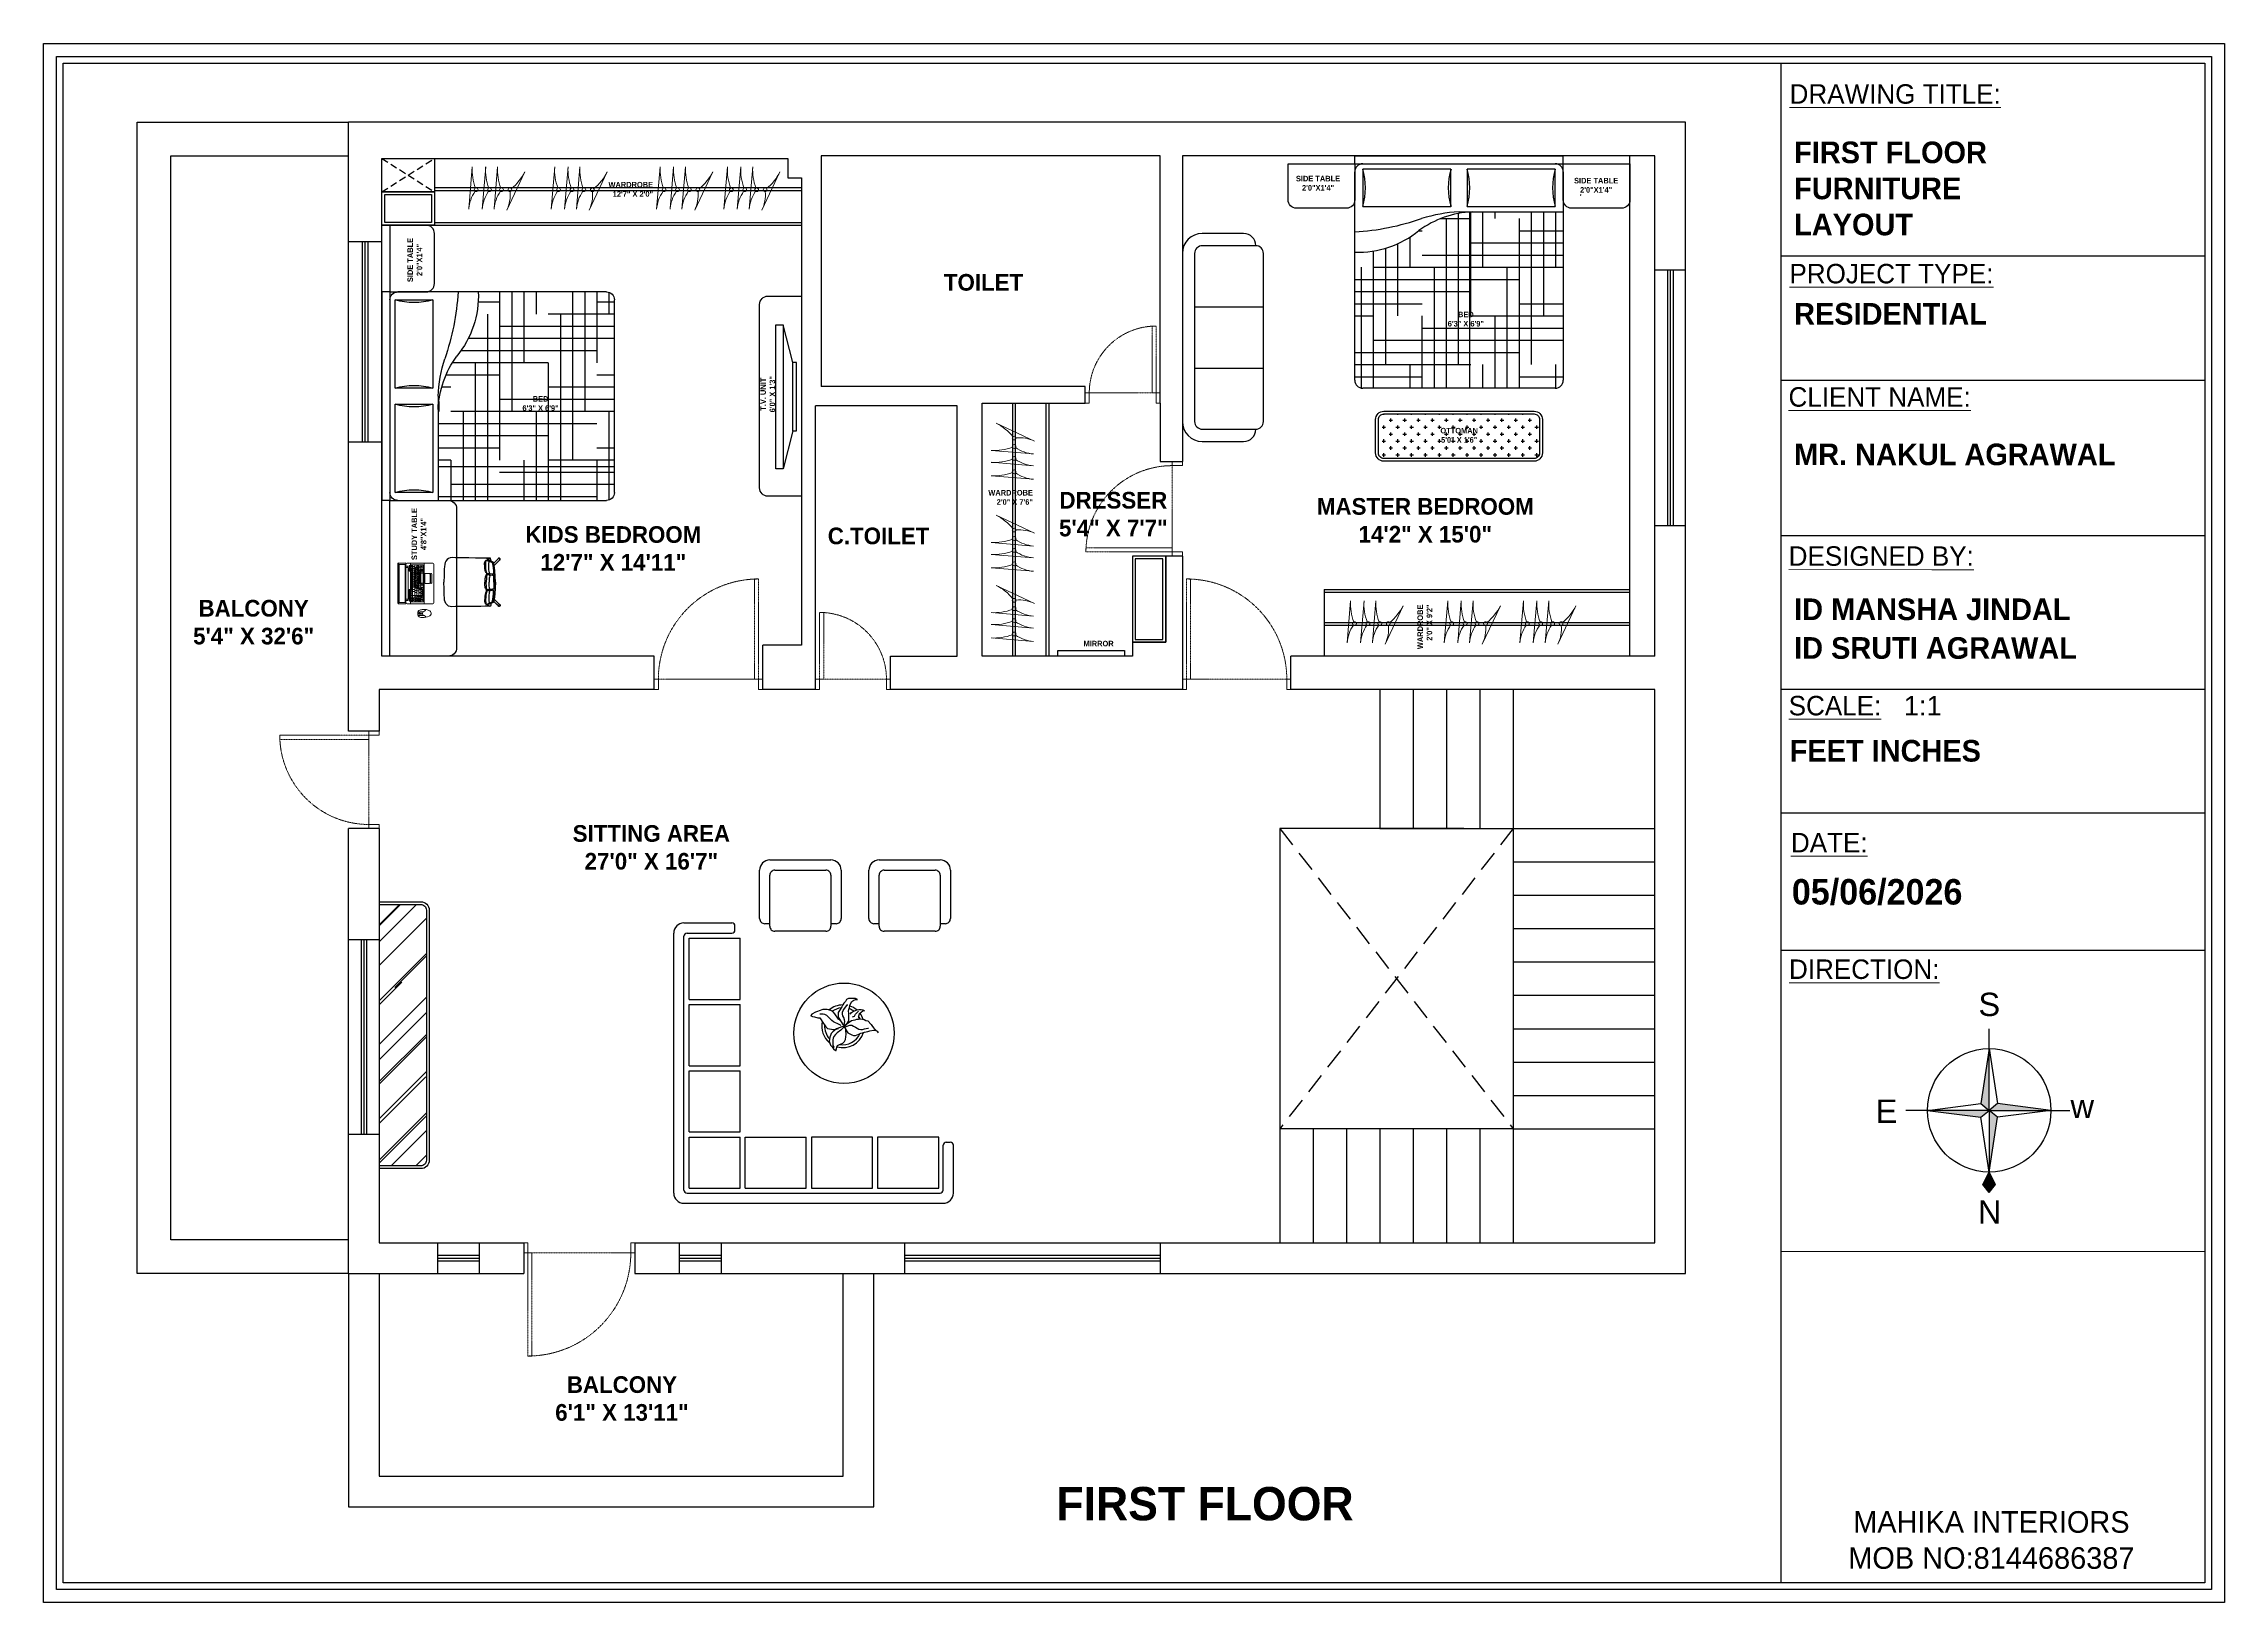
# Model space of a CAD drawing. Header units: inches. Extents: x -2624 to 3682, y -673 to 3670.
# Drawn here: x 868 to 1653, y -673 to -112 of the extents above; entities that cross this region are included whole.
import ezdxf
from ezdxf.enums import TextEntityAlignment as Align

# ---------------------------------------------------------------- set-up
doc = ezdxf.new("R2010")
doc.units = ezdxf.units.IN
doc.header["$MEASUREMENT"] = 0
for name, pattern in [('AUDIT_D_060311083008-3', [0]), ('DASHED2', [0.375, 0.25, -0.125]), ('HIDDEN', [0.375, 0.25, -0.125])]:
    doc.linetypes.add(name, pattern=pattern)
for name, color, linetype in [('A-DOOR', 251, 'AUDIT_D_060311083008-3'), ('A-Door-Frame', 1, 'Continuous'), ('A-Door-Swing', 8, 'HIDDEN'), ('ELE', 5, 'Continuous'), ('IEL-HATCH-002', 7, 'Continuous'), ('line_cad-block.com', 250, 'Continuous'), ('M40-KOLTUKSUNGERI', 136, 'Continuous'), ('TEFRİŞ', 11, 'Continuous')]:
    doc.layers.add(name, color=color, linetype=linetype)
for name, color, linetype, lineweight in [('FURNI', 140, 'Continuous', 18), ('Furniture', 251, 'Continuous', 18), ('WALL', 23, 'Continuous', 15)]:
    doc.layers.add(name, color=color, linetype=linetype, lineweight=lineweight)
doc.styles.add('HEMI', font='stylu.ttf')
doc.styles.add('regular', font='swissl.ttf')
doc.styles.add('Romand', font='romand.shx', dxfattribs={"bigfont": '@extfont2.shx'})
doc.styles.get("Standard").update_dxf_attribs({"font": 'arial.ttf'})
pattern_1 = [(90, (16.9, 0), (-744, 744), [744, -744]), (90, (140.9, 0), (-744, 744), [744, -744]), (90, (264.9, 0), (-744, 744), [744, -744]), (90, (388.9, 0), (-744, 744), [744, -744]), (90, (512.9, 0), (-744, 744), [744, -744]), (90, (636.9, 0), (-744, 744), [744, -744]), (90, (760.9, 0), (-744, 744), [744, -744]), (0, (16.9, 744), (744, -744), [744, -744]), (0, (16.9, 868), (744, -744), [744, -744]), (0, (16.9, 992), (744, -744), [744, -744]), (0, (16.9, 1116), (744, -744), [744, -744]), (0, (16.9, 1240), (744, -744), [744, -744]), (0, (16.9, 1364), (744, -744), [744, -744]), (0, (16.9, 1488), (744, -744), [744, -744])]

# ---------------------------------------------------------------- blocks, each defined once
blk = doc.blocks.new('*U24')
at = {"layer": 'A-Door-Frame', "lineweight": 5}
for p, q in [((0, -100), (0, 0)), ((1064, -100), (1064, 0))]:
    blk.add_line(p, q, dxfattribs=at)
for points in [[(0, -100), (40, -100), (40, 0), (0, 0)], [(1064, -100), (1024, -100), (1024, 0), (1064, 0)]]:
    blk.add_lwpolyline(points, dxfattribs=at)
at = {"layer": 'A-Door-Swing', "linetype": 'DASHED2', "lineweight": 5}
blk.add_line((49, 0), (1032, 0), dxfattribs=at)
blk.add_lwpolyline([(40, 0), (40, 984), (80, 984), (80, 0)], close=True, dxfattribs=at)
blk.add_arc((40, 0), 984, 360, 90, dxfattribs=at)
blk = doc.blocks.new('*U20')
at = {"layer": 'A-Door-Frame', "lineweight": 5}
for p, q in [((0, -100), (0, 0)), ((927, -100), (927, 0))]:
    blk.add_line(p, q, dxfattribs=at)
for points in [[(0, -100), (40, -100), (40, 0), (0, 0)], [(927, -100), (887, -100), (887, 0), (927, 0)]]:
    blk.add_lwpolyline(points, dxfattribs=at)
at = {"layer": 'A-Door-Swing', "linetype": 'DASHED2', "lineweight": 5}
blk.add_line((48, 0), (895, 0), dxfattribs=at)
blk.add_lwpolyline([(40, 0), (40, 847), (80, 847), (80, 0)], close=True, dxfattribs=at)
blk.add_arc((40, 0), 847, 360, 90, dxfattribs=at)
blk = doc.blocks.new('*U25')
at = {"layer": 'A-Door-Frame', "lineweight": 5}
for p, q in [((0, -100), (0, 0)), ((736, -100), (736, 0))]:
    blk.add_line(p, q, dxfattribs=at)
for points in [[(0, -100), (40, -100), (40, 0), (0, 0)], [(736, -100), (696, -100), (696, 0), (736, 0)]]:
    blk.add_lwpolyline(points, dxfattribs=at)
at = {"layer": 'A-Door-Swing', "linetype": 'DASHED2', "lineweight": 5}
blk.add_line((46, 0), (702, 0), dxfattribs=at)
blk.add_lwpolyline([(40, 0), (40, 656), (80, 656), (80, 0)], close=True, dxfattribs=at)
blk.add_arc((40, 0), 656, 360, 90, dxfattribs=at)
blk = doc.blocks.new('*U26')
at = {"layer": 'A-Door-Frame', "lineweight": 5}
for p, q in [((0, -100), (0, 0)), ((955, -100), (955, 0))]:
    blk.add_line(p, q, dxfattribs=at)
for points in [[(0, -100), (40, -100), (40, 0), (0, 0)], [(955, -100), (915, -100), (915, 0), (955, 0)]]:
    blk.add_lwpolyline(points, dxfattribs=at)
at = {"layer": 'A-Door-Swing', "linetype": 'DASHED2', "lineweight": 5}
blk.add_line((48, 0), (922, 0), dxfattribs=at)
blk.add_lwpolyline([(40, 0), (40, 875), (80, 875), (80, 0)], close=True, dxfattribs=at)
blk.add_arc((40, 0), 875, 360, 90, dxfattribs=at)
blk = doc.blocks.new('*U27')
at = {"layer": 'A-Door-Frame', "lineweight": 5}
for p, q in [((0, -100), (0, 0)), ((1091, -100), (1091, 0))]:
    blk.add_line(p, q, dxfattribs=at)
for points in [[(0, -100), (40, -100), (40, 0), (0, 0)], [(1091, -100), (1051, -100), (1051, 0), (1091, 0)]]:
    blk.add_lwpolyline(points, dxfattribs=at)
at = {"layer": 'A-Door-Swing', "linetype": 'DASHED2', "lineweight": 5}
blk.add_line((49, 0), (1060, 0), dxfattribs=at)
blk.add_lwpolyline([(40, 0), (40, 1011), (80, 1011), (80, 0)], close=True, dxfattribs=at)
blk.add_arc((40, 0), 1011, 360, 90, dxfattribs=at)
blk = doc.blocks.new('db')
at = {"layer": 'IEL-HATCH-002', "transparency": 33554687}
h = blk.add_hatch(dxfattribs=at)
h.set_pattern_fill('AR-PARQ1', color=253, scale=62)
h.set_pattern_definition(pattern_1)
h.paths.add_polyline_path([(3316.83, 804.31), (3284.13, 804.31, 0.147224), (3264.9, 797.58, -0.185244), (3241.83, 789.83), (3241.83, 743.73, 0.414214), (3244.71, 740.84), (3313.94, 740.84, 0.414214), (3316.83, 743.73)])
h = blk.add_hatch(dxfattribs=at)
h.set_pattern_fill('AR-PARQ1', color=253, scale=62)
h.set_pattern_definition(pattern_1)
h.paths.add_polyline_path([(3316.83, 804.31), (3284.13, 804.31, 0.147224), (3264.9, 797.58, -0.185244), (3241.83, 789.83), (3241.83, 743.73, 0.414214), (3244.71, 740.84), (3313.94, 740.84, 0.414214), (3316.83, 743.73)])
h = blk.add_hatch(dxfattribs=at)
h.set_pattern_fill('HOUND', color=33, scale=70)
h.set_pattern_definition([(0, (16.908, 0), (17.5, 4.375), [70, -35]), (90, (16.908, 0), (-4.375, -17.5), [70, -35])])
h.paths.add_polyline_path([(3316.83, 804.31), (3284.13, 804.31, 0.147224), (3264.9, 797.58, -0.185244), (3241.83, 789.83), (3241.83, 743.73, 0.414214), (3244.71, 740.84), (3313.94, 740.84, 0.414214), (3316.83, 743.73)])
at = {"color": 0, "linetype": 'ByBlock'}
for p, q in [((3241.83, 824.5), (3316.83, 824.5)), ((3241.83, 821.61), (3241.83, 824.5)), ((3316.83, 821.61), (3316.83, 824.5)), ((3241.83, 821.61), (3316.83, 821.61)), ((3241.83, 743.73), (3241.83, 818.73)), ((3244.71, 819.69), (3244.71, 806.23)), ((3276.44, 819.69), (3244.71, 819.69)), ((3276.44, 806.23), (3276.44, 819.69)), ((3313.94, 819.69), (3282.21, 819.69)), ((3282.21, 819.69), (3282.21, 806.23)), ((3313.94, 806.23), (3313.94, 819.69)), ((3316.83, 818.73), (3316.83, 743.73)), ((3244.71, 806.23), (3276.44, 806.23)), ((3279.33, 804.31), (3316.83, 804.31)), ((3282.21, 806.23), (3313.94, 806.23)), ((3313.94, 740.84), (3244.71, 740.84))]:
    blk.add_line(p, q, dxfattribs=at)
for centre, radius, start, end in [((3244.71, 818.73), 2.88, 90, 180), ((3221.63, 812.96), 24.04, 343.73979, 16.26021), ((3299.52, 812.96), 24.04, 163.73979, 196.26021), ((3259.13, 812.96), 24.04, 343.73979, 16.26021), ((3337.02, 812.96), 24.04, 163.73979, 196.26021), ((3313.94, 818.73), 2.88, 0, 90), ((3236.62, 885.64), 88.69, 273.36646, 289.2534), ((3285.7, 768.99), 35.35, 92.53978, 126.04031), ((3282.65, 746.81), 57.59, 93.30646, 106.94289), ((3243.27, 823.78), 33.98, 267.56726, 309.54608), ((3244.71, 743.73), 2.88, 180, 270), ((3313.94, 743.73), 2.88, 270, 0)]:
    blk.add_arc(centre, radius, start, end, dxfattribs=at)
blk = doc.blocks.new('dbs')
for points in [[(3241.83, 821.61), (3241.83, 808.61, -0.414214), (3238.83, 805.61), (3220.83, 805.61, -0.414214), (3217.83, 808.61), (3217.83, 821.61)], [(3340.83, 821.61), (3340.83, 808.61, -0.414214), (3337.83, 805.61), (3319.83, 805.61, -0.414214), (3316.83, 808.61), (3316.83, 821.61)]]:
    blk.add_lwpolyline(points, format="xyb", close=True)
at = {"layer": 'TEFRİŞ', "color": 252, "linetype": 'Continuous', "true_color": 0x939598}
for p, q in [((3322.99, 810.57), (3323.03, 810.44)), ((3322.99, 810.57), (3323.03, 810.44)), ((3323.03, 810.44), (3323.08, 810.31)), ((3323.03, 810.44), (3323.08, 810.31)), ((3323.08, 810.31), (3323.12, 810.17)), ((3323.08, 810.31), (3323.12, 810.17))]:
    blk.add_line(p, q, dxfattribs=at)
blk.add_blockref('db', (0, 0))
blk = doc.blocks.new('rwg')
at = {"layer": 'IEL-HATCH-002', "true_color": 0xe4d6c8, "transparency": 33554687}
h = blk.add_hatch(dxfattribs=at)
h.set_pattern_fill('CROSS', color=254, scale=10)
h.paths.add_polyline_path([(3306.8, 731.61, 0.414214), (3304.8, 733.61), (3250.8, 733.61, 0.414214), (3248.8, 731.61), (3248.8, 719.61, 0.414214), (3250.8, 717.61), (3304.8, 717.61, 0.414214), (3306.8, 719.61)])
for points in [[(3307.8, 731.61), (3307.8, 719.61, -0.414214), (3304.8, 716.61), (3250.8, 716.61, -0.414214), (3247.8, 719.61), (3247.8, 731.61, -0.414214), (3250.8, 734.61), (3304.8, 734.61, -0.414214)], [(3306.8, 731.61), (3306.8, 719.61, -0.414214), (3304.8, 717.61), (3250.8, 717.61, -0.414214), (3248.8, 719.61), (3248.8, 731.61, -0.414214), (3250.8, 733.61), (3304.8, 733.61, -0.414214)]]:
    blk.add_lwpolyline(points, format="xyb", close=True)
blk = doc.blocks.new('46u46 u')
at = {"layer": 'Furniture', "color": 133, "lineweight": -2, "true_color": 0x84cdcc}
for p, q in [((1719223.22, 5855.25), (1719238.43, 5853.97)), ((1719223.22, 5850.43), (1719238.43, 5849.14)), ((1719223.22, 5846.14), (1719238.43, 5844.86)), ((1719222.81, 5841.56), (1719236.62, 5835.07))]:
    blk.add_line(p, q, dxfattribs=at)
for centre in [(1719230.18, 5852.56), (1719230.18, 5847.73), (1719230.18, 5843.45), (1719230.18, 5840.42)]:
    blk.add_circle(centre, 0.673, dxfattribs=at)
for centre, radius, start, end in [((1719222.13, 5842.1), 13.19, 55.34874, 85.24855), ((1719237.35, 5835.38), 18.62, 86.69029, 110.60163), ((1719222.13, 5837.28), 13.19, 55.34874, 85.24855), ((1719222.13, 5833), 13.19, 55.34874, 85.24855), ((1719237.35, 5830.56), 18.62, 86.69029, 110.60163), ((1719228.44, 5853.49), 13.19, 244.75145, 274.65126), ((1719244.98, 5851.7), 18.62, 219.39837, 243.30971), ((1719237.35, 5826.27), 18.62, 86.69029, 110.60163)]:
    blk.add_arc(centre, radius, start, end, dxfattribs=at)
blk = doc.blocks.new('erh')
at = {"ltscale": 7}
for p, q in [((3599.36, 764.17), (3585.77, 760.72)), ((3623.97, 764.17), (3637.56, 760.72))]:
    blk.add_line(p, q, dxfattribs=at)
for p, q in [((3623.97, 765.54), (3599.36, 765.54)), ((3599.36, 765.54), (3599.36, 764.17)), ((3623.97, 764.17), (3599.36, 764.17)), ((3623.97, 764.17), (3623.97, 765.54))]:
    blk.add_line(p, q)
blk.add_lwpolyline([(3585.77, 760.72), (3637.56, 760.72), (3637.56, 758.04), (3585.77, 758.04)], close=True, dxfattribs=at)
blk = doc.blocks.new('LEADCHAIR Executive 2014')
at = {"layer": 'line_cad-block.com', "color": 252, "true_color": 0x939598}
for points in [[(-239, 254), (-241, 256), (-243, 261), (-246, 264), (-249, 267), (-253, 268), (-257, 268), (-260, 267), (-264, 264), (-266, 261), (-267, 257), (-267, 253), (-266, 250), (-264, 246), (-260, 244), (-254, 240)], [(-186, 201), (-248, 262), (-251, 265), (-253, 265), (-256, 265), (-259, 265), (-262, 262), (-264, 260), (-265, 257), (-264, 254), (-264, 251), (-262, 249), (-241, 227), (-211, 196)], [(186, 201), (248, 262), (251, 265), (253, 265), (256, 265), (259, 265), (262, 262), (264, 260), (265, 257), (264, 254), (264, 251), (262, 249), (241, 227), (211, 196)], [(239, 254), (241, 256), (243, 261), (246, 264), (249, 267), (253, 268), (257, 268), (260, 267), (264, 264), (266, 261), (267, 257), (267, 253), (266, 250), (264, 246), (260, 244), (254, 240)], [(-256, 130), (-260, 128), (-262, 121), (-263, 116), (-265, 102), (-267, 55), (-267, -5), (-269, -78), (-270, -119), (-270, -168), (-270, -225), (-272, -265), (-270, -285), (-263, -303), (-251, -320), (-234, -334), (-217, -342), (-199, -346), (-170, -348), (-146, -350), (-73, -353), (0, -354)], [(-265, 159), (-265, 159), (-266, 159), (-266, 150), (-266, 142), (-266, 139), (-266, 104)], [(-263, 146), (-264, 146), (-264, 146), (-265, 145), (-265, 144), (-266, 131)], [(0, 214), (-64, 213), (-127, 208), (-190, 201), (-202, 199), (-211, 196), (-219, 194), (-223, 191), (-227, 184), (-247, 135), (-249, 131), (-251, 130), (-253, 131), (-255, 136), (-259, 147), (-262, 153), (-265, 159)], [(-234, 166), (-245, 164), (-252, 163), (-265, 159)], [(0, 210), (-63, 207), (-126, 203), (-190, 196), (-196, 195), (-204, 193), (-210, 192), (-216, 190), (-220, 188), (-223, 184), (-226, 176), (-245, 133), (-251, 124), (-253, 125), (-263, 146)], [(-98, 152), (-96, 152), (-93, 152), (-92, 152), (-93, 147), (-93, 143), (-94, 138), (-94, 134), (-95, 129), (-96, 124), (-96, 123), (-102, 120), (-107, 118), (-111, 116), (-128, 112), (-140, 110), (-170, 108), (-192, 107), (-204, 107), (-224, 108), (-229, 109), (-241, 113), (-244, 114), (-241, 121), (-237, 132), (-233, 142), (-232, 146), (-229, 151)], [(-96, 123), (-99, 119), (-107, 112), (-117, 105), (-131, 101), (-157, 98), (-180, 97), (-198, 95), (-214, 95), (-221, 97), (-227, 99), (-233, 101), (-237, 105), (-240, 108), (-242, 112), (-243, 113)], [(-92, 195), (-90, 194), (-89, 192), (-90, 180), (-92, 155), (-99, 151), (-106, 149), (-116, 146), (-120, 145), (-142, 142), (-168, 141), (-190, 141), (-206, 142), (-224, 145), (-230, 146), (-230, 147), (-228, 153), (-221, 173), (-219, 176), (-217, 178), (-210, 181), (-199, 184), (-193, 185), (-186, 187), (-130, 192), (-111, 193), (-92, 195)], [(-102, 115), (-89, 115)], [(-89, 115), (-86, 115), (-81, 114), (-73, 111)], [(-71, 153), (-76, 153), (-79, 152), (-80, 152), (-80, 149), (-81, 144), (-82, 136), (-83, 130), (-84, 124), (-67, 117), (-50, 115), (0, 113)], [(-84, 124), (-73, 110), (-68, 107), (-60, 103), (-48, 100), (-39, 99), (-34, 98), (0, 98)], [(0, 198), (-74, 197), (-74, 195), (-75, 193), (-76, 181), (-79, 156), (-78, 155), (-76, 154), (-71, 152), (-57, 148), (-44, 147), (-25, 146), (0, 146)], [(0, 214), (64, 213), (127, 208), (190, 201), (202, 199), (211, 196), (219, 194), (223, 191), (227, 184), (247, 135), (249, 131), (251, 130), (253, 131), (255, 136), (259, 147), (262, 153), (265, 159)], [(0, 210), (63, 207), (126, 203), (190, 196), (196, 195), (204, 193), (210, 192), (216, 190), (220, 188), (223, 184), (226, 176), (245, 133), (251, 124), (253, 125), (263, 146)], [(0, 198), (74, 197), (74, 195), (75, 193), (76, 181), (79, 156), (78, 155), (76, 154), (71, 152), (57, 148), (44, 147), (25, 146), (0, 146)], [(71, 153), (76, 153), (79, 152), (80, 152), (80, 149), (81, 144), (82, 136), (83, 130), (84, 124), (67, 117), (50, 115), (0, 113)], [(256, 130), (260, 128), (262, 121), (263, 116), (265, 102), (267, 55), (267, -5), (269, -78), (270, -119), (270, -168), (270, -225), (272, -265), (270, -285), (263, -303), (251, -320), (234, -334), (217, -342), (199, -346), (170, -348), (146, -350), (73, -353), (0, -354)], [(84, 124), (73, 110), (68, 107), (60, 103), (48, 100), (39, 99), (34, 98), (0, 98)], [(89, 115), (86, 115), (81, 114), (73, 111)], [(92, 195), (90, 194), (89, 192), (90, 180), (92, 155), (99, 151), (106, 149), (116, 146), (120, 145), (142, 142), (168, 141), (190, 141), (206, 142), (224, 145), (230, 146), (230, 147), (228, 153), (221, 173), (219, 176), (217, 178), (210, 181), (199, 184), (193, 185), (186, 187), (130, 192), (111, 193), (92, 195)], [(102, 115), (89, 115)], [(98, 152), (96, 152), (93, 152), (92, 152), (93, 147), (93, 143), (94, 138), (94, 134), (95, 129), (96, 124), (96, 123), (102, 120), (107, 118), (111, 116), (128, 112), (140, 110), (170, 108), (192, 107), (204, 107), (224, 108), (229, 109), (241, 113), (244, 114), (241, 121), (237, 132), (233, 142), (232, 146), (229, 151)], [(96, 123), (99, 119), (107, 112), (117, 105), (131, 101), (157, 98), (180, 97), (198, 95), (214, 95), (221, 97), (227, 99), (233, 101), (237, 105), (240, 108), (242, 112), (243, 113)], [(234, 166), (245, 164), (252, 163), (265, 159)], [(263, 146), (264, 146), (264, 146), (265, 145), (265, 144), (266, 131)], [(265, 159), (265, 159), (266, 159), (266, 150), (266, 142), (266, 139), (266, 104)]]:
    blk.add_lwpolyline(points, dxfattribs=at)
blk = doc.blocks.new('laptop_top')
at = {"color": 0, "linetype": 'ByBlock', "lineweight": -2}
for p, q in [((-167, 219), (-167, 9)), ((-167, 192), (167, 192)), ((-151, 91), (-151, 182)), ((-148, 185), (146, 185)), ((-142, 213), (-142, 228)), ((-130, 213), (-142, 213)), ((-138, 201), (-138, 198)), ((-136, 185), (-136, 174)), ((-130, 213), (-130, 228)), ((-121, 185), (-121, 174)), ((-107, 185), (-107, 174)), ((-91, 185), (-91, 174)), ((-77, 185), (-77, 174)), ((-63, 185), (-63, 174)), ((-48, 185), (-48, 174)), ((-33, 185), (-33, 174)), ((-19, 185), (-19, 174)), ((-4, 185), (-4, 174)), ((11, 185), (11, 174)), ((26, 185), (26, 174)), ((40, 185), (40, 174)), ((54, 185), (54, 174)), ((63, 202), (63, 195)), ((69, 185), (69, 174)), ((84, 185), (84, 174)), ((99, 185), (99, 87)), ((116, 185), (116, 87)), ((128, 213), (128, 228)), ((139, 213), (128, 213)), ((133, 185), (133, 107)), ((139, 213), (139, 228)), ((149, 182), (149, 91)), ((167, 219), (167, 9)), ((-167, 80), (167, 80)), ((158, 0), (-158, 0)), ((149, 174), (-151, 174)), ((149, 157), (-151, 157)), ((149, 140), (-151, 140)), ((149, 123), (-151, 123)), ((149, 107), (-151, 107)), ((146, 87), (-148, 87)), ((-138, 174), (-138, 157)), ((-134, 107), (-134, 87)), ((-130, 157), (-130, 140)), ((-125, 140), (-125, 123)), ((-121, 174), (-121, 157)), ((-117, 123), (-117, 107)), ((-117, 107), (-117, 87)), ((-113, 157), (-113, 140)), ((-108, 140), (-108, 123)), ((-104, 174), (-104, 157)), ((-100, 123), (-100, 107)), ((-100, 107), (-100, 87)), ((-96, 157), (-96, 140)), ((-91, 140), (-91, 123)), ((-87, 174), (-87, 157)), ((-83, 123), (-83, 107)), ((-83, 107), (-83, 87)), ((-81, 37), (-81, 71)), ((-81, 25), (-81, 22)), ((-79, 157), (-79, 140)), ((-77, 75), (-6, 75)), ((-77, 32), (-6, 32)), ((-77, 29), (-6, 29)), ((-77, 17), (-6, 17)), ((-74, 140), (-74, 123)), ((-70, 174), (-70, 157)), ((-66, 123), (-66, 107)), ((-62, 157), (-62, 140)), ((-57, 140), (-57, 123)), ((-53, 174), (-53, 157)), ((-49, 123), (-49, 107)), ((-45, 157), (-45, 140)), ((-40, 140), (-40, 123)), ((-36, 174), (-36, 157)), ((-32, 123), (-32, 107)), ((-28, 157), (-28, 140)), ((-23, 140), (-23, 123)), ((-19, 174), (-19, 157)), ((-15, 123), (-15, 107)), ((-11, 157), (-11, 140)), ((-6, 140), (-6, 123)), ((-2, 174), (-2, 157)), ((-2, 107), (-2, 87)), ((-1, 71), (-1, 37)), ((-1, 25), (-1, 22)), ((2, 123), (2, 107)), ((6, 157), (6, 140)), ((10, 140), (10, 123)), ((14, 174), (14, 157)), ((15, 107), (15, 87)), ((19, 123), (19, 107)), ((23, 157), (23, 140)), ((27, 140), (27, 123)), ((31, 174), (31, 157)), ((32, 107), (32, 87)), ((35, 123), (35, 107)), ((39, 157), (39, 140)), ((44, 140), (44, 123)), ((48, 174), (48, 157)), ((49, 107), (49, 87)), ((49, 97), (99, 97)), ((52, 123), (52, 107)), ((56, 157), (56, 140)), ((61, 140), (61, 123)), ((65, 174), (65, 157)), ((66, 107), (66, 87)), ((73, 157), (73, 140)), ((82, 107), (82, 87))]:
    blk.add_line(p, q, dxfattribs=at)
for points in [[(-167, 231), (-167, 291)], [(-161, 294), (161, 294)], [(161, 288), (-161, 288)], [(161, 228), (-161, 228)], [(155, 236), (-155, 236)], [(-124, 209), (122, 209)], [(167, 291), (167, 231)]]:
    blk.add_lwpolyline(points, dxfattribs=at)
for points in [[(-155, 285), (-155, 234), (155, 234), (155, 285), (-155, 285)], [(37, 130), (35, 134), (35, 130), (34, 130), (34, 134), (37, 130), (37, 134), (37, 134), (37, 130)], [(35, 135), (35, 135), (35, 135), (36, 135), (37, 135), (37, 135), (37, 135), (37, 134), (36, 134), (35, 135), (35, 135), (35, 135), (35, 135)]]:
    blk.add_lwpolyline(points, close=True, dxfattribs=at)
for points in [[(-144, 202), (-133, 202, -0.414214), (-130, 199), (-130, 198, -0.414214), (-133, 195), (-144, 195, -0.414214), (-146, 198), (-146, 199, -0.414214)], [(-124, 202), (-101, 202, -0.414214), (-100, 200), (-100, 200, -0.414214), (-101, 199), (-124, 199, -0.414214), (-125, 200), (-125, 200, -0.414214)], [(-124, 198), (-101, 198, -0.414214), (-100, 196), (-100, 196, -0.414214), (-101, 195), (-124, 195, -0.414214), (-125, 196), (-125, 196, -0.414214)], [(52, 202), (92, 202, -0.414214), (95, 199), (95, 198, -0.414214), (92, 195), (52, 195, -0.414214), (49, 198), (49, 199, -0.414214)], [(99, 202), (123, 202, -0.414214), (124, 200), (124, 200, -0.414214), (123, 199), (99, 199, -0.414214), (98, 200), (98, 200, -0.414214)], [(99, 198), (123, 198, -0.414214), (124, 196), (124, 196, -0.414214), (123, 195), (99, 195, -0.414214), (98, 196), (98, 196, -0.414214)], [(129, 202), (140, 202, -0.414214), (143, 199), (143, 198, -0.414214), (140, 195), (129, 195, -0.414214), (126, 198), (126, 199, -0.414214)], [(-108, 98, 0.301668), (-112, 98), (-114, 94, -0.301668), (-109, 94)], [(-107, 102, 0.301668), (-111, 102), (-112, 99, -0.301668), (-108, 98)], [(-104, 97, -0.279065), (-108, 97), (-109, 94, 0.279065), (-105, 93)], [(-102, 101, -0.279065), (-107, 102), (-108, 98, 0.279065), (-104, 98)]]:
    blk.add_lwpolyline(points, format="xyb", close=True, dxfattribs=at)
for points, format in [([(-130, 213, 0.381204), (-124, 209, -0.067107)], "xyb"), ([(76, 202, -0.414214), (78, 199), (78, 198, -0.414214), (76, 195)], "xyb"), ([(128, 213, -0.381204), (122, 209, 0.067107)], "xyb"), ([(-132, 153, 0.445, 0.445, 0), (-136, 153, 3.56, 0, 0), (-140, 153, 0, 0, 0)], "xyseb"), ([(-140, 145, 0.445, 0.445, 0), (-135, 145, 3.56, 0, 0), (-132, 145, 0, 0, 0)], "xyseb"), ([(-133, 115), (-133, 110, -0.414214), (-133, 110), (-135, 110, -0.414214), (-135, 110), (-135, 115), (-137, 115, -0.606815), (-137, 116), (-134, 120, -0.520567), (-134, 120), (-130, 116, -0.606815), (-131, 115), (-133, 115)], "xyb"), ([(60, 92, 0.312, 0.312, 0), (57, 92, 2.49, 0, 0), (55, 92, 0, 0, 0)], "xyseb"), ([(83, 166, 0.89, 0.89, 0), (76, 166, 2.67, 0, 0), (71, 166, 0, 0, 0)], "xyseb"), ([(82, 137, 0.89, 0.89, 0), (82, 130, 0.89, 0.89, 0), (76, 130, 3.56, 0, 0), (71, 130, 0, 0, 0)], "xyseb"), ([(76, 115), (76, 110, -0.414214), (76, 110), (75, 110, -0.414214), (75, 110), (75, 115), (72, 115, -0.606815), (72, 116), (75, 120, -0.520567), (76, 120), (79, 116, -0.606815), (79, 115), (76, 115)], "xyb"), ([(74, 99, 0.312, 0.312, 0), (74, 102, 2.49, 0, 0), (74, 105, 0, 0, 0)], "xyseb"), ([(74, 94, 0.312, 0.312, 0), (74, 91, 2.49, 0, 0), (74, 89, 0, 0, 0)], "xyseb"), ([(88, 92, 0.312, 0.312, 0), (91, 92, 2.49, 0, 0), (93, 92, 0, 0, 0)], "xyseb")]:
    blk.add_lwpolyline(points, format=format, dxfattribs=at)
at = {"color": 0, "linetype": 'ByBlock', "lineweight": -2, "const_width": 0.445}
for points in [[(-140, 151), (-140, 155)], [(-132, 143), (-132, 147)]]:
    blk.add_lwpolyline(points, dxfattribs=at)
at = {"color": 0, "linetype": 'ByBlock', "lineweight": -2}
blk.add_circle((-138, 198), 1.38, dxfattribs=at)
for centre, radius, start, end in [((-158, 219), 8.9, 90, 180), ((-148, 182), 3.56, 90, 180), ((146, 182), 3.56, 0, 90), ((158, 219), 8.9, 0, 90), ((-158, 9), 8.9, 180, 270), ((-148, 91), 3.56, 180, 270), ((-77, 71), 4.45, 90, 180), ((-77, 37), 4.45, 180, 270), ((-77, 25), 4.45, 90, 180), ((-77, 22), 4.45, 180, 270), ((-6, 71), 4.45, 0, 90), ((-6, 37), 4.45, 270, 0), ((-6, 25), 4.45, 0, 90), ((-6, 22), 4.45, 270, 0), ((146, 91), 3.56, 270, 0), ((158, 9), 8.9, 270, 0)]:
    blk.add_arc(centre, radius, start, end, dxfattribs=at)
for centre, major_axis, start_param, end_param in [((-161, 291), (6.23, 0), 1.570796, 3.141593), ((-161, 285), (6.23, 0), 1.570796, 3.141593), ((-161, 231), (-6.23, 0), 0, 1.570796), ((161, 291), (-6.23, 0), 3.141593, 4.712389), ((161, 285), (-6.23, 0), 3.141593, 4.712389)]:
    blk.add_ellipse(centre, major_axis=major_axis, ratio=0.5, start_param=start_param, end_param=end_param, dxfattribs=at)
at = {"color": 0, "linetype": 'ByBlock', "lineweight": -2, "extrusion": (0, 0, -1)}
blk.add_ellipse((161, 231), major_axis=(6.23, 0), ratio=0.5, start_param=0, end_param=1.570796, dxfattribs=at)
at = {"color": 0, "linetype": 'ByBlock', "lineweight": -2, "style": 'Romand'}
for s, height, p in [('Esc', 3.56, (-149, 182)), ('F1', 3.12, (-119, 182)), ('F2', 3.12, (-105, 182)), ('F3', 3.12, (-89, 182)), ('F4', 3.12, (-75, 182)), ('F5', 3.12, (-61, 182)), ('F6', 3.12, (-46, 182)), ('F7', 3.12, (-31, 182)), ('F8', 3.12, (-17, 182)), ('F9', 3.12, (-2, 182)), ('F10', 3.12, (13, 182)), ('F11', 3.12, (28, 182)), ('F12', 3.12, (42, 182))]:
    blk.add_text(s, height=height, dxfattribs=at).set_placement(p, align=Align.MIDDLE_LEFT)
for s, height, p in [('/', 4.45, (124, 180)), ('*', 4.45, (141, 180)), ('Cap Lock', 3.12, (-138, 132)), ('Ctrl', 3.12, (-142, 98)), ('1', 4.45, (-129, 163)), ('Q', 4.45, (-121, 149)), ('A', 4.45, (-116, 132)), ('2', 4.45, (-112, 163)), ('Z', 4.45, (-108, 115)), ('W', 4.45, (-104, 149)), ('S', 4.45, (-99, 132)), ('3', 4.45, (-95, 163)), ('Alt', 3.12, (-91, 98)), ('X', 4.45, (-91, 115)), ('E', 4.45, (-87, 149)), ('D', 4.45, (-82, 132)), ('4', 4.45, (-79, 163)), ('C', 4.45, (-74, 115)), ('R', 4.45, (-70, 149)), ('F', 4.45, (-66, 132)), ('5', 4.45, (-62, 163)), ('V', 4.45, (-58, 115)), ('T', 4.45, (-53, 149)), ('G', 4.45, (-49, 132)), ('6', 4.45, (-45, 163)), ('B', 4.45, (-41, 115)), ('Y', 4.45, (-37, 149)), ('H', 4.45, (-32, 132)), ('7', 4.45, (-28, 163)), ('N', 4.45, (-24, 115)), ('U', 4.45, (-20, 149)), ('J', 4.45, (-15, 132)), ('8', 4.45, (-11, 163)), ('M', 4.45, (-7, 115)), ('I', 4.45, (-3, 149)), ('K', 4.45, (2, 132)), ('Alt', 3.12, (6, 98)), ('9', 4.45, (6, 163)), (',', 4.45, (10, 115)), ('O', 4.45, (14, 149)), ('L', 4.45, (19, 132)), ('0', 4.45, (23, 163)), ('.', 4.45, (27, 115)), ('P', 4.45, (31, 149)), ('Ctrl', 3.12, (40, 98)), ('-', 4.45, (44, 115)), ('7', 4.45, (107, 149)), ('4', 4.45, (107, 132)), ('1', 4.45, (107, 115)), ('0', 4.45, (107, 98)), ('.', 4.45, (107, 166)), ('+', 4.45, (124, 166)), ('8', 4.45, (124, 149)), ('5', 4.45, (124, 132)), ('2', 4.45, (124, 115)), ('Enter', 3.12, (133, 97)), ('-', 4.45, (141, 166)), ('9', 4.45, (141, 149)), ('6', 4.45, (141, 132)), ('3', 4.45, (141, 115))]:
    blk.add_text(s, height=height, dxfattribs=at).set_placement(p, align=Align.MIDDLE_CENTER)
blk = doc.blocks.new('LAPTOP')
at = {"color": 18, "lineweight": 9, "true_color": 0x000000}
for points in [[(65837.86, 13818.52, -0.241004), (65836.7, 13818.93, -0.217003), (65836.62, 13822.52, -0.752527), (65838.71, 13822.62, -0.115399), (65839.22, 13820.18, -0.099122), (65838.97, 13819.04, -0.240483), (65837.86, 13818.52)], [(65837.39, 13818.54, -0.055019), (65837.17, 13819.31, -0.050601), (65837.12, 13820.05, 0.084687), (65837.08, 13820.53, 0.175899), (65836.56, 13821.3, 0.569307), (65836.31, 13821.19, 0.064428), (65836.32, 13820.16, 0.081238), (65836.7, 13818.93, 0.150456), (65837.39, 13818.54)], [(65838.25, 13818.57, 0.141108), (65838.33, 13820.07, -0.211379), (65838.42, 13820.54, -0.412702), (65837.08, 13820.53, -0.176997), (65837.2, 13820.02, 0.141094), (65837.43, 13818.53, 0.080592), (65837.86, 13818.52, 0.075205), (65838.25, 13818.56)], [(65837.64, 13819.59), (65837.68, 13818.99, 0.837339), (65837.9, 13819.04), (65837.87, 13819.74, 1), (65837.64, 13819.73)], [(65838.31, 13818.58, 0.071754), (65838.47, 13819.55, 0.043169), (65838.43, 13820.18, -0.269309), (65838.92, 13821.43, -0.36617), (65839.12, 13821.37, -0.160325), (65838.97, 13819.04, -0.150096), (65838.32, 13818.58)]]:
    blk.add_lwpolyline(points, format="xyb", close=True, dxfattribs=at)
at = {"color": 18, "lineweight": 9, "true_color": 0x000000, "xscale": -0.044059898217101, "yscale": 0.044059898217101, "zscale": 0.044059898217101, "rotation": 180}
blk.add_blockref('laptop_top', (65826.95, 13824.35), dxfattribs=at)
blk = doc.blocks.new('EGE')
at = {"layer": 'ELE', "true_color": 0x000000}
h = blk.add_hatch(color=18, dxfattribs=at)
h.paths.add_polyline_path([(1993.8, 1248.2), (1998.3, 1244.6), (1998.3, 1277.7)])
h.paths.add_polyline_path([(1965.2, 1244.6), (1993.8, 1240.9), (1998.3, 1244.6)])
h.paths.add_polyline_path([(1998.3, 1211.4), (2002.8, 1240.9), (1998.3, 1244.6)])
h.paths.add_polyline_path([(2002.8, 1248.2), (1998.3, 1244.6), (2031.4, 1244.6)])
at = {"layer": 'ELE', "true_color": 0xed1f24}
h = blk.add_hatch(color=240, dxfattribs=at)
h.paths.add_polyline_path([(1998.3, 1200.5), (2001.7, 1204.8), (1998.3, 1211.4)])
h.paths.add_polyline_path([(1994.9, 1204.8), (1998.3, 1200.5), (1998.3, 1211.4)])
at = {"layer": 'ELE', "color": 18, "true_color": 0x000000}
for p, q in [((1998.3, 1277.7), (1998.3, 1288.3)), ((1998.3, 1277.7), (1993.8, 1248.2)), ((1998.3, 1277.7), (2002.8, 1248.2)), ((1998.3, 1244.6), (1998.3, 1277.7)), ((1965.2, 1244.6), (1953.6, 1244.6)), ((1965.2, 1244.6), (1953.6, 1244.6)), ((1965.2, 1244.6), (1993.8, 1248.2)), ((1965.2, 1244.6), (1993.8, 1240.9)), ((1998.3, 1244.6), (1965.2, 1244.6)), ((1993.8, 1248.2), (1998.3, 1244.6)), ((1993.8, 1240.9), (1998.3, 1244.6)), ((1998.3, 1211.4), (1993.8, 1240.9)), ((2002.8, 1248.2), (1998.3, 1244.6)), ((1998.3, 1244.6), (1998.3, 1211.4)), ((2002.8, 1240.9), (1998.3, 1244.6)), ((1998.3, 1244.6), (2031.4, 1244.6)), ((1998.3, 1211.4), (2002.8, 1240.9)), ((2031.4, 1244.6), (2002.8, 1248.2)), ((2031.4, 1244.6), (2002.8, 1240.9)), ((2031.4, 1244.6), (2041.5, 1244.6)), ((2031.4, 1244.6), (2041.5, 1244.6))]:
    blk.add_line(p, q, dxfattribs=at)
at = {"layer": 'ELE', "color": 240, "true_color": 0xed1f24}
for p, q in [((1994.9, 1204.8), (1998.3, 1211.4)), ((2001.7, 1204.8), (1998.3, 1211.4)), ((1998.3, 1211.4), (1998.3, 1200.5)), ((1998.3, 1200.5), (1994.9, 1204.8)), ((1998.3, 1200.5), (2001.7, 1204.8))]:
    blk.add_line(p, q, dxfattribs=at)
at = {"layer": 'ELE', "color": 18, "true_color": 0x000000}
blk.add_circle((1998.3, 1244.6), 33.1, dxfattribs=at)
for s, p in [('S', (1992.5, 1295.2)), ('E', (1937.3, 1237.9)), ('w', (2041.9, 1240.5))]:
    blk.add_text(s, height=12.5, dxfattribs=at).set_placement(p)
at = {"layer": 'ELE', "color": 240, "true_color": 0xed1f24}
blk.add_text('N', height=12.5, dxfattribs=at).set_placement((1992.2, 1183.8))
blk = doc.blocks.new('rthjr')
for p, q in [((3335.61, 665.8), (3275.11, 665.8)), ((3294.36, 661.4), (3294.36, 636.65)), ((3316.36, 661.4), (3316.36, 636.65)), ((3267.96, 658.65), (3267.96, 643.8)), ((3342.76, 643.8), (3342.76, 658.65))]:
    blk.add_line(p, q)
blk.add_lwpolyline([(3275.11, 636.65), (3335.61, 636.65, 0.414214), (3338.36, 639.4), (3338.36, 658.65, 0.414214), (3335.61, 661.4), (3275.11, 661.4, 0.414214), (3272.36, 658.65), (3272.36, 639.4, 0.414214)], format="xyb", close=True)
for centre, radius, start, end in [((3275.11, 658.65), 7.15, 90, 180), ((3335.61, 658.65), 7.15, 0, 90), ((3272.36, 643.8), 4.4, 180, 270), ((3338.36, 643.8), 4.4, 270, 0)]:
    blk.add_arc(centre, radius, start, end)

msp = doc.modelspace()

# ---------------------------------------------------------------- hatches: boundary and pattern name
at = {"layer": 'IEL-HATCH-002', "transparency": 33554687}
h = msp.add_hatch(dxfattribs=at)
h.set_pattern_fill('AR-RROOF', color=33, scale=15, angle=45)
h.set_pattern_definition([(45, (-166.99, -551.849), (12.72792, 33.94113), [225, -30, 75, -15]), (45, (-158.187, -532.439), (-24.71338, 3.50018), [45, -4.95, 90, -11.25]), (45, (-170.702, -537.53), (48.04791, 62.26075), [120, -21, 60, -15])])
h.paths.add_polyline_path([(1006.17, -423.7, 0.414214), (1004.17, -421.7), (989.17, -421.7), (989.17, -504.36), (989.17, -515.7), (1004.17, -515.7, 0.414214), (1006.17, -513.7)])

# ---------------------------------------------------------------- linework, layer by layer
at = {"color": 18, "true_color": 0x000000}
for p, q in [((902.17, -140.36), (978.17, -140.36)), ((902.17, -554.36), (902.17, -140.36)), ((1459.17, -140.36), (978.17, -140.36)), ((978.17, -359.36), (978.17, -140.36)), ((1459.17, -554.36), (1459.17, -140.36)), ((914.17, -542.36), (914.17, -152.36)), ((914.17, -152.36), (978.17, -152.36)), ((990.17, -183.36), (990.17, -153.36)), ((990.17, -153.36), (1136.17, -153.36)), ((1009.06, -153.36), (1009.06, -177.36)), ((1136.17, -153.36), (1136.17, -160.36)), ((1270.17, -152.36), (1148.17, -152.36)), ((1148.17, -152.36), (1148.17, -235.36)), ((1270.17, -241.36), (1270.17, -152.36)), ((1448.17, -152.36), (1278.17, -152.36)), ((1278.17, -152.36), (1278.17, -262.36)), ((1439.17, -332.36), (1439.17, -152.36)), ((1448.17, -193.36), (1448.17, -152.36)), ((1136.17, -160.36), (1141.17, -160.36)), ((1141.17, -160.36), (1141.17, -328.36)), ((1009.06, -165.36), (990.17, -165.36)), ((990.17, -177.36), (1141.17, -177.36)), ((1009.06, -176.36), (1141.17, -176.36)), ((990.17, -183.36), (978.17, -183.36)), ((990.17, -255.36), (990.17, -183.36)), ((1448.17, -285.36), (1448.17, -193.36)), ((1448.17, -193.36), (1459.17, -193.36)), ((1243.17, -235.36), (1148.17, -235.36)), ((1243.17, -241.36), (1243.17, -235.36)), ((1197.17, -242.36), (1146.17, -242.36)), ((1146.17, -344.36), (1146.17, -242.36)), ((1197.17, -332.36), (1197.17, -242.36)), ((1206.17, -332.36), (1206.17, -241.36)), ((1206.17, -241.36), (1243.17, -241.36)), ((1229.17, -332.36), (1229.17, -241.36)), ((1230.17, -332.36), (1230.17, -241.36)), ((1270.17, -241.36), (1270.17, -262.36)), ((990.17, -255.36), (978.17, -255.36)), ((990.17, -332.36), (990.17, -255.36)), ((1270.17, -262.36), (1278.17, -262.36)), ((1448.17, -332.36), (1448.17, -285.36)), ((1448.17, -285.36), (1459.17, -285.36)), ((1278.17, -296.36), (1272.17, -296.36)), ((1272.17, -296.36), (1272.17, -327.36)), ((1278.17, -296.36), (1278.17, -332.36)), ((1329.17, -308.36), (1439.17, -308.36)), ((1329.17, -308.36), (1329.17, -332.36)), ((1329.17, -309.36), (1439.17, -309.36)), ((1439.17, -332.36), (1439.17, -308.36)), ((1141.17, -328.36), (1127.17, -328.36)), ((1127.17, -344.36), (1127.17, -328.36)), ((1272.17, -327.36), (1260.17, -327.36)), ((1260.17, -327.36), (1260.17, -332.36)), ((1088.17, -332.36), (990.17, -332.36)), ((1088.17, -344.36), (1088.17, -332.36)), ((1173.17, -344.36), (1173.17, -332.36)), ((1173.17, -332.36), (1197.17, -332.36)), ((1260.17, -332.36), (1206.17, -332.36)), ((1278.17, -332.36), (1278.17, -344.36)), ((1448.17, -332.36), (1317.17, -332.36)), ((1317.17, -344.36), (1317.17, -332.36)), ((1088.17, -344.36), (989.17, -344.36)), ((989.17, -344.36), (989.17, -359.36)), ((1146.17, -344.36), (1127.17, -344.36)), ((1278.17, -344.36), (1173.17, -344.36)), ((1349.17, -344.36), (1317.17, -344.36)), ((1349.17, -344.36), (1349.17, -394.36)), ((1448.17, -344.36), (1349.17, -344.36)), ((1361.17, -344.36), (1361.17, -394.36)), ((1373.17, -344.36), (1373.17, -394.36)), ((1385.17, -344.36), (1385.17, -394.36)), ((1397.17, -344.36), (1397.17, -394.36)), ((1448.17, -543.36), (1448.17, -344.36)), ((989.17, -359.36), (978.17, -359.36)), ((978.17, -554.36), (978.17, -394.36)), ((989.17, -394.36), (978.17, -394.36)), ((989.17, -394.36), (989.17, -504.36)), ((1379.35, -394.36), (1313.17, -394.36)), ((1313.17, -394.36), (1313.17, -502.36)), ((1349.17, -394.36), (1397.17, -394.36)), ((1397.17, -394.36), (1448.17, -394.36)), ((1397.17, -394.36), (1397.17, -502.36)), ((1397.17, -406.36), (1448.17, -406.36)), ((1397.17, -418.36), (1448.17, -418.36)), ((1397.17, -430.36), (1448.17, -430.36)), ((989.17, -434.36), (978.17, -434.36)), ((1397.17, -442.36), (1448.17, -442.36)), ((1397.17, -454.36), (1448.17, -454.36)), ((1397.17, -466.36), (1448.17, -466.36)), ((1397.17, -478.36), (1448.17, -478.36)), ((1397.17, -490.36), (1448.17, -490.36)), ((989.17, -504.36), (978.17, -504.36)), ((989.17, -504.36), (989.17, -543.36)), ((1313.17, -502.36), (1313.17, -543.36)), ((1397.17, -502.36), (1313.17, -502.36)), ((1325.17, -502.36), (1325.17, -543.36)), ((1337.17, -502.36), (1337.17, -543.36)), ((1349.17, -502.36), (1349.17, -543.36)), ((1361.17, -502.36), (1361.17, -543.36)), ((1373.17, -502.36), (1373.17, -543.36)), ((1385.17, -502.36), (1385.17, -543.36)), ((1397.17, -502.36), (1448.17, -502.36)), ((1397.17, -502.36), (1397.17, -543.36)), ((978.17, -542.36), (914.17, -542.36)), ((989.17, -543.36), (1010.17, -543.36)), ((1010.17, -543.36), (1041.17, -543.36)), ((1010.17, -543.36), (1010.17, -554.36)), ((1025.17, -543.36), (1025.17, -554.36)), ((1041.17, -543.36), (1041.17, -554.36)), ((1081.17, -543.36), (1112.17, -543.36)), ((1081.17, -543.36), (1081.17, -554.36)), ((1097.17, -543.36), (1097.17, -554.36)), ((1112.17, -543.36), (1270.17, -543.36)), ((1112.17, -543.36), (1112.17, -554.36)), ((1178.17, -543.36), (1178.17, -554.36)), ((1270.17, -543.36), (1448.17, -543.36)), ((1270.17, -543.36), (1270.17, -554.36)), ((978.17, -554.36), (902.17, -554.36)), ((978.17, -554.36), (1041.17, -554.36)), ((978.17, -554.36), (978.17, -638.36)), ((989.17, -554.36), (989.17, -627.36)), ((1081.17, -554.36), (1459.17, -554.36)), ((1156.17, -627.36), (1156.17, -554.36)), ((1167.17, -638.36), (1167.17, -554.36)), ((989.17, -627.36), (1156.17, -627.36)), ((978.17, -638.36), (1167.17, -638.36))]:
    msp.add_line(p, q, dxfattribs=at)
at = {"color": 18, "linetype": 'DASHED2', "ltscale": 10, "true_color": 0x000000}
for p, q in [((990.17, -165.36), (1009.06, -153.36)), ((990.17, -153.36), (1009.06, -165.36))]:
    msp.add_line(p, q, dxfattribs=at)
at = {"color": 252, "true_color": 0x939598}
for p, q in [((1009.06, -163.86), (1141.17, -163.86)), ((1009.06, -164.86), (1141.17, -164.86)), ((1217.17, -332.36), (1217.17, -241.36)), ((1218.17, -332.36), (1218.17, -241.36))]:
    msp.add_line(p, q, dxfattribs=at)
at = {"color": 143, "true_color": 0x7aafdf}
for p, q in [((983.17, -255.36), (983.17, -183.36)), ((984.17, -255.36), (984.17, -183.36)), ((985.17, -255.36), (985.17, -183.36)), ((1452.67, -193.36), (1452.67, -285.36)), ((1453.67, -193.36), (1453.67, -285.36)), ((1454.67, -193.36), (1454.67, -285.36)), ((982.67, -434.36), (982.67, -504.36)), ((983.67, -434.36), (983.67, -504.36)), ((984.67, -434.36), (984.67, -504.36)), ((1010.17, -547.86), (1025.17, -547.86)), ((1010.17, -548.86), (1025.17, -548.86)), ((1097.17, -547.86), (1112.17, -547.86)), ((1097.17, -548.86), (1112.17, -548.86)), ((1178.17, -547.86), (1270.17, -547.86)), ((1178.17, -548.86), (1270.17, -548.86)), ((1010.17, -549.86), (1025.17, -549.86)), ((1097.17, -549.86), (1112.17, -549.86)), ((1178.17, -549.86), (1270.17, -549.86))]:
    msp.add_line(p, q, dxfattribs=at)
at = {"color": 9, "true_color": 0xc7c8ca}
for p, q in [((1439.17, -320.36), (1329.17, -320.36)), ((1439.17, -321.36), (1329.17, -321.36))]:
    msp.add_line(p, q, dxfattribs=at)
at = {"color": 252, "linetype": 'DASHED2', "ltscale": 30, "true_color": 0x939598}
for p, q in [((1313.17, -394.36), (1397.17, -502.36)), ((1397.17, -394.36), (1313.17, -502.36))]:
    msp.add_line(p, q, dxfattribs=at)
at = {"color": 18, "true_color": 0x000000}
for points in [[(990.17, -165.36), (1009.06, -165.36), (1009.06, -177.36), (990.17, -177.36)], [(1260.17, -327.36), (1272.17, -327.36), (1272.17, -296.36), (1260.17, -296.36)], [(1261.17, -326.36), (1271.17, -326.36), (1271.17, -297.36), (1261.17, -297.36)], [(1257.31, -330.36), (1257.31, -332.36), (1233.31, -332.36), (1233.31, -330.36)]]:
    msp.add_lwpolyline(points, close=True, dxfattribs=at)
at = {"color": 143, "true_color": 0x7aafdf}
msp.add_lwpolyline([(991.17, -166.36), (1008.06, -166.36), (1008.06, -176.36), (991.17, -176.36)], close=True, dxfattribs=at)
for points in [[(993.06, -201.36), (1006.06, -201.36, 0.414214), (1009.06, -198.36), (1009.06, -180.36, 0.414214), (1006.06, -177.36), (993.06, -177.36)], [(1014.06, -332.36), (993.06, -332.36), (993.06, -276.36), (1014.06, -276.36, -0.414214), (1017.06, -279.36), (1017.06, -329.36, -0.414214)]]:
    msp.add_lwpolyline(points, format="xyb", close=True)
at = {"ltscale": 7}
msp.add_lwpolyline([(1141.17, -202.86), (1141.17, -274.86), (1129.05, -274.86, -0.414214), (1126.05, -271.86), (1126.05, -205.86, -0.414214), (1129.05, -202.86)], format="xyb", close=True, dxfattribs=at)
at = {"color": 18, "true_color": 0x000000}
for points in [[(989.17, -420.7), (1004.17, -420.7, -0.414214), (1007.17, -423.7), (1007.17, -513.7, -0.414214), (1004.17, -516.7), (989.17, -516.7)], [(989.17, -421.7), (1004.17, -421.7, -0.414214), (1006.17, -423.7), (1006.17, -513.7, -0.414214), (1004.17, -515.7), (989.17, -515.7)]]:
    msp.add_lwpolyline(points, format="xyb", dxfattribs=at)
at = {"layer": 'FURNI', "color": 18, "lineweight": 25, "true_color": 0x000000}
for p, q in [((1493.44, -119.06), (1493.44, -665.7)), ((1493.39, -188.39), (1645.97, -188.39)), ((1493.39, -233.1), (1645.97, -233.1)), ((1493.39, -288.99), (1645.97, -288.99)), ((1493.39, -344.25), (1645.97, -344.25)), ((1493.39, -388.67), (1645.97, -388.67)), ((1493.39, -438.16), (1645.97, -438.16)), ((1493.44, -546.39), (1646.02, -546.46))]:
    msp.add_line(p, q, dxfattribs=at)
for points in [[(868.46, -672.7), (868.46, -112.06), (1653.03, -112.06), (1653.03, -672.7)], [(873.13, -668.03), (873.13, -116.73), (1648.36, -116.73), (1648.36, -668.03)], [(875.46, -665.7), (875.46, -119.06), (1646.02, -119.06), (1646.02, -665.7)]]:
    msp.add_lwpolyline(points, close=True, dxfattribs=at)
at = {"layer": 'M40-KOLTUKSUNGERI', "color": 43, "linetype": 'Continuous'}
for p, q in [((1129.73, -405.68), (1151.73, -405.68)), ((1169.04, -405.68), (1191.04, -405.68)), ((1126.06, -426.76), (1126.06, -409.34)), ((1129.73, -429.51), (1129.73, -411.18)), ((1131.56, -409.34), (1149.9, -409.34)), ((1151.73, -411.18), (1151.73, -429.51)), ((1155.4, -409.34), (1155.4, -426.76)), ((1165.37, -426.76), (1165.37, -409.34)), ((1169.04, -429.51), (1169.04, -411.18)), ((1170.87, -409.34), (1189.2, -409.34)), ((1191.04, -411.18), (1191.04, -429.51)), ((1194.7, -409.34), (1194.7, -426.76)), ((1098.83, -428.34), (1116.07, -428.34)), ((1117.17, -430.9), (1117.17, -429.44)), ((1129.73, -428.59), (1127.9, -428.59)), ((1149.9, -431.34), (1131.56, -431.34)), ((1153.56, -428.59), (1151.73, -428.59)), ((1169.04, -428.59), (1167.2, -428.59)), ((1189.2, -431.34), (1170.87, -431.34)), ((1192.87, -428.59), (1191.04, -428.59)), ((1095.17, -525.5), (1095.17, -432)), ((1098.83, -524.4), (1098.83, -433.1)), ((1099.93, -432), (1116.07, -432)), ((1100.67, -455.84), (1100.67, -433.84)), ((1100.67, -433.84), (1119, -433.84)), ((1119, -455.84), (1119, -433.84)), ((1100.67, -455.84), (1119, -455.84)), ((1100.67, -479.67), (1100.67, -457.67)), ((1100.67, -457.67), (1119, -457.67)), ((1119, -479.67), (1119, -457.67)), ((1144.35, -461.63), (1145.1, -461.95)), ((1144.89, -461.08), (1144.45, -461.63)), ((1146.19, -460.43), (1144.89, -461.08)), ((1145.1, -461.95), (1145.75, -462.06)), ((1145.75, -462.06), (1147.05, -462.49)), ((1146.84, -460.22), (1146.19, -460.43)), ((1147.49, -459.89), (1146.84, -460.22)), ((1147.05, -462.49), (1147.7, -462.49)), ((1148.79, -459.46), (1147.49, -459.89)), ((1148.14, -461.08), (1147.7, -461.19)), ((1147.7, -462.49), (1148.25, -463.14)), ((1148.9, -461.19), (1148.14, -461.08)), ((1150.41, -459.46), (1148.79, -459.46)), ((1149.55, -461.3), (1148.9, -461.19)), ((1150.2, -461.63), (1149.55, -461.3)), ((1150.85, -462.17), (1150.2, -461.63)), ((1151.71, -459.78), (1150.41, -459.46)), ((1151.39, -462.82), (1150.85, -462.17)), ((1152.04, -463.47), (1151.39, -462.82)), ((1152.47, -460.32), (1151.71, -459.78)), ((1153.12, -460.98), (1152.47, -460.32)), ((1154.42, -462.93), (1153.12, -460.98)), ((1154.75, -459.78), (1154.31, -460.54)), ((1154.31, -460.54), (1154.31, -461.95)), ((1154.31, -461.95), (1154.53, -462.6)), ((1154.53, -462.6), (1156.26, -465.2)), ((1155.61, -458.48), (1154.75, -459.78)), ((1155.94, -457.83), (1155.61, -458.48)), ((1155.83, -460.43), (1156.15, -459.78)), ((1155.83, -461.08), (1155.83, -460.43)), ((1156.05, -461.73), (1155.83, -461.08)), ((1156.37, -457.18), (1155.94, -457.83)), ((1156.37, -462.38), (1156.05, -461.73)), ((1156.15, -459.78), (1156.59, -459.13)), ((1156.91, -456.53), (1156.37, -457.18)), ((1156.59, -463.14), (1156.37, -462.38)), ((1156.59, -459.13), (1157.13, -458.48)), ((1157.35, -455.88), (1156.91, -456.53)), ((1157.13, -458.48), (1157.56, -457.83)), ((1158, -455.56), (1157.35, -455.88)), ((1157.56, -457.83), (1157.78, -457.72)), ((1158.65, -455.45), (1158, -455.56)), ((1158, -460.11), (1158.21, -459.46)), ((1158.1, -460.76), (1158, -460.11)), ((1158.1, -461.41), (1158.1, -460.76)), ((1158.21, -462.17), (1158.1, -461.41)), ((1158.21, -459.46), (1158.43, -458.7)), ((1158.21, -462.93), (1158.21, -462.17)), ((1158.43, -458.7), (1158.54, -458.05)), ((1158.54, -458.05), (1158.75, -457.4)), ((1159.95, -455.45), (1158.65, -455.45)), ((1158.65, -461.19), (1159.08, -460.54)), ((1158.75, -457.4), (1159.19, -456.64)), ((1159.08, -460.54), (1159.84, -460.11)), ((1159.19, -456.64), (1159.95, -456.1)), ((1159.51, -462.06), (1160.16, -461.84)), ((1159.84, -460.11), (1160.49, -459.78)), ((1160.6, -455.56), (1159.95, -455.45)), ((1159.95, -456.1), (1160.6, -455.88)), ((1160.16, -461.84), (1160.6, -461.19)), ((1160.49, -459.78), (1161.14, -459.57)), ((1161.25, -455.88), (1160.6, -455.56)), ((1160.6, -455.88), (1161.25, -455.88)), ((1160.6, -461.19), (1161.14, -460.54)), ((1161.14, -459.57), (1161.79, -459.46)), ((1161.14, -460.54), (1161.68, -460.11)), ((1161.68, -461.84), (1161.57, -462.49)), ((1161.57, -462.49), (1161.57, -462.6)), ((1161.9, -461.19), (1161.68, -461.84)), ((1161.68, -462.93), (1162.33, -462.82)), ((1161.79, -459.46), (1162.55, -459.46)), ((1162.55, -460.54), (1161.9, -461.19)), ((1162.33, -462.82), (1163.63, -463.03)), ((1162.55, -459.46), (1163.19, -459.57)), ((1163.19, -460), (1162.55, -460.54)), ((1163.19, -459.57), (1163.84, -459.89)), ((1163.84, -459.89), (1163.19, -460)), ((1148.25, -463.14), (1148.57, -463.79)), ((1148.57, -463.79), (1149.87, -465.74)), ((1149.87, -465.74), (1150.52, -466.29)), ((1150.52, -466.29), (1151.17, -466.4)), ((1151.17, -470.19), (1151.06, -470.84)), ((1151.17, -466.4), (1151.93, -466.5)), ((1151.28, -469.43), (1151.17, -470.19)), ((1151.5, -468.78), (1151.28, -469.43)), ((1151.82, -468.13), (1151.5, -468.78)), ((1152.36, -467.48), (1151.82, -468.13)), ((1151.93, -466.5), (1152.58, -466.61)), ((1152.69, -463.9), (1152.04, -463.47)), ((1153.66, -466.4), (1152.36, -467.48)), ((1152.47, -469.76), (1152.36, -470.41)), ((1152.36, -470.41), (1152.36, -472.36)), ((1152.8, -469.11), (1152.47, -469.76)), ((1152.58, -466.61), (1153.23, -466.5)), ((1154.64, -464.88), (1152.69, -463.9)), ((1153.34, -468.45), (1152.8, -469.11)), ((1153.23, -466.5), (1153.99, -466.4)), ((1153.99, -467.8), (1153.34, -468.45)), ((1155.61, -465.74), (1153.66, -466.4)), ((1153.99, -466.4), (1154.42, -466.29)), ((1155.29, -466.94), (1153.99, -467.8)), ((1155.07, -463.47), (1154.42, -462.93)), ((1155.4, -465.2), (1154.64, -464.88)), ((1155.83, -466.29), (1155.29, -466.94)), ((1156.37, -465.53), (1155.61, -465.74)), ((1156.48, -465.64), (1155.83, -466.29)), ((1156.26, -465.2), (1156.37, -465.42)), ((1156.37, -465.42), (1157.02, -465.09)), ((1156.59, -465.64), (1156.37, -465.31)), ((1156.48, -465.09), (1156.7, -463.79)), ((1156.48, -465.42), (1157.13, -464.88)), ((1156.7, -463.79), (1156.59, -463.14)), ((1156.59, -465.64), (1157.24, -465.53)), ((1157.02, -466.4), (1156.59, -465.64)), ((1156.59, -470.95), (1156.91, -470.3)), ((1156.91, -470.3), (1157.24, -468.35)), ((1157.02, -465.09), (1158.32, -464.01)), ((1157.02, -467.05), (1157.02, -466.4)), ((1157.02, -466.5), (1157.35, -467.15)), ((1157.24, -468.35), (1157.02, -467.05)), ((1157.13, -464.88), (1157.67, -464.23)), ((1157.24, -465.53), (1158.54, -465.09)), ((1157.35, -467.15), (1157.78, -467.8)), ((1157.67, -464.23), (1158.1, -463.58)), ((1157.78, -467.8), (1158.54, -468.24)), ((1158.1, -463.58), (1158.21, -462.93)), ((1158.32, -464.01), (1159.08, -463.47)), ((1158.54, -465.09), (1159.19, -465.09)), ((1158.54, -468.24), (1159.19, -468.56)), ((1159.08, -463.47), (1159.73, -463.25)), ((1159.19, -465.09), (1159.84, -465.42)), ((1159.19, -468.56), (1159.84, -468.78)), ((1159.73, -463.25), (1160.38, -463.14)), ((1159.84, -465.42), (1160.49, -465.85)), ((1159.84, -468.78), (1160.49, -468.78)), ((1160.38, -463.14), (1161.03, -462.93)), ((1160.49, -465.85), (1161.79, -466.5)), ((1160.49, -468.78), (1161.79, -468.35)), ((1161.03, -462.93), (1161.68, -462.93)), ((1161.79, -466.5), (1162.44, -466.61)), ((1161.79, -468.35), (1162.44, -468.02)), ((1162.44, -466.61), (1163.09, -466.61)), ((1162.44, -468.02), (1163.09, -467.91)), ((1163.09, -466.61), (1163.74, -466.4)), ((1163.09, -467.91), (1163.74, -467.59)), ((1163.63, -463.03), (1164.28, -463.36)), ((1163.74, -466.4), (1165.04, -466.18)), ((1163.74, -467.59), (1165.04, -467.37)), ((1164.28, -463.36), (1164.93, -463.58)), ((1164.93, -463.58), (1166.23, -464.88)), ((1165.04, -466.18), (1165.25, -466.18)), ((1165.04, -467.37), (1165.69, -467.15)), ((1165.69, -467.15), (1166.99, -466.94)), ((1166.23, -464.88), (1166.66, -465.53)), ((1166.66, -465.53), (1167.2, -466.18)), ((1166.99, -466.94), (1167.64, -466.94)), ((1167.2, -466.18), (1167.31, -466.29)), ((1167.31, -466.29), (1167.85, -466.94)), ((1167.64, -466.94), (1168.29, -467.26)), ((1167.85, -466.94), (1167.96, -467.05)), ((1168.29, -467.26), (1168.72, -467.8)), ((1151.06, -470.84), (1151.28, -471.6)), ((1151.28, -471.6), (1151.6, -472.25)), ((1151.6, -472.25), (1152.15, -472.9)), ((1152.15, -472.9), (1152.69, -473.66)), ((1152.36, -472.36), (1152.8, -473.01)), ((1152.69, -473.66), (1153.34, -474.2)), ((1152.8, -473.01), (1152.9, -473.01)), ((1153.34, -474.2), (1153.45, -474.31)), ((1153.45, -474.31), (1153.77, -473.66)), ((1153.77, -473.66), (1153.88, -473.01)), ((1153.88, -473.01), (1154.1, -472.36)), ((1154.1, -472.36), (1154.75, -472.03)), ((1154.75, -472.03), (1156.05, -471.6)), ((1156.05, -471.6), (1156.59, -470.95)), ((1100.67, -479.67), (1119, -479.67)), ((1100.67, -481.5), (1119, -481.5)), ((1100.67, -503.5), (1100.67, -481.5)), ((1119, -503.5), (1119, -481.5)), ((1100.67, -503.5), (1119, -503.5)), ((1100.67, -523.67), (1100.67, -505.34)), ((1100.67, -505.34), (1119, -505.34)), ((1119, -523.67), (1119, -505.34)), ((1120.83, -505.34), (1142.83, -505.34)), ((1120.83, -523.67), (1120.83, -505.34)), ((1142.83, -523.67), (1142.83, -505.34)), ((1192.09, -524.4), (1192.09, -508.27)), ((1193.19, -507.17), (1194.66, -507.17)), ((1195.76, -525.5), (1195.76, -508.27)), ((1099.93, -525.5), (1190.99, -525.5)), ((1100.67, -523.67), (1119, -523.67)), ((1120.83, -523.67), (1142.83, -523.67)), ((1098.83, -529.17), (1192.09, -529.17))]:
    msp.add_line(p, q, dxfattribs=at)
for points in [[(1144.67, -505.34), (1144.67, -523.67), (1166.67, -523.67), (1166.67, -505.34)], [(1168.5, -505.34), (1168.5, -523.67), (1190.5, -523.67), (1190.5, -505.34)]]:
    msp.add_lwpolyline(points, close=True, dxfattribs=at)
msp.add_circle((1156.4, -468.01), 18.06, dxfattribs=at)
for centre, radius, start, end in [((1129.73, -409.34), 3.67, 89.99996, 180.00004), ((1151.73, -409.34), 3.67, 359.99996, 90.00004), ((1169.04, -409.34), 3.67, 89.99996, 180.00004), ((1191.04, -409.34), 3.67, 359.99996, 90.00004), ((1131.56, -411.18), 1.83, 89.99996, 180.00004), ((1149.9, -411.18), 1.83, 359.99996, 90.00004), ((1170.87, -411.18), 1.83, 89.99996, 180.00004), ((1189.2, -411.18), 1.83, 359.99996, 90.00004), ((1098.83, -432), 3.67, 90, 180), ((1116.07, -429.44), 1.1, 0, 90), ((1116.07, -430.9), 1.1, 270, 0), ((1127.9, -426.76), 1.83, 179.99996, 270.00004), ((1131.56, -429.51), 1.83, 179.99996, 270.00004), ((1149.9, -429.51), 1.83, 269.99996, 0.00004), ((1153.56, -426.76), 1.83, 269.99996, 0.00004), ((1167.2, -426.76), 1.83, 179.99996, 270.00004), ((1170.87, -429.51), 1.83, 179.99996, 270.00004), ((1189.2, -429.51), 1.83, 269.99996, 0.00004), ((1192.87, -426.76), 1.83, 269.99996, 0.00004), ((1099.93, -433.1), 1.1, 90, 180), ((1156.07, -465.48), 7.67, 90.93224, 130.30449), ((1156.07, -465.48), 6.64, 96.24725, 126.0298), ((1156.07, -465.48), 6.64, 54.58697, 70.58638), ((1156.07, -465.48), 7.67, 49.96403, 71.46828), ((1156.07, -465.48), 6.64, 23.37136, 32.6233), ((1156.07, -465.48), 7.67, 19.00067, 36.8665), ((1156.07, -465.48), 7.67, 167.50018, 230.80392), ((1156.07, -465.48), 6.64, 176.71, 222.80278), ((1156.07, -465.48), 7.67, 253.79773, 342.69853), ((1156.07, -465.48), 6.64, 259.16958, 336.16952), ((1193.19, -508.27), 1.1, 90, 180), ((1194.66, -508.27), 1.1, 0, 90), ((1098.83, -525.5), 3.67, 180, 270), ((1099.93, -524.4), 1.1, 180, 270), ((1190.99, -524.4), 1.1, 270, 0), ((1192.09, -525.5), 3.67, 270, 0)]:
    msp.add_arc(centre, radius, start, end, dxfattribs=at)

# ---------------------------------------------------------------- block references
at = {"lineweight": 9}
for p, rotation in [((6876.64, -1719394.81), 89.99999999999997), ((6906.29, -1719394.81), 89.99999999999997), ((6944.25, -1719394.81), 89.99999999999997), ((6968.44, -1719394.81), 89.99999999999997), ((1720447.79, 5586.49), 180), ((1720447.79, 5553.39), 180), ((1720447.79, 5528.15), 180), ((7192.64, -1719550.85), 90), ((7227.62, -1719550.85), 90), ((7254.82, -1719550.85), 90)]:
    msp.add_blockref('46u46 u', p, dxfattribs=dict(at, rotation=rotation))
for name, p in [('dbs', (-1901.65, -976.86)), ('rwg', (-1900.13, -978.88))]:
    msp.add_blockref(name, p)
for name, p, rotation in [('rthjr', (1943.97, -3523.11), 90), ('erh', (373.83, 3372.59), 270)]:
    msp.add_blockref(name, p, dxfattribs=dict(rotation=rotation))
at = {"xscale": -1, "rotation": 90}
msp.add_blockref('db', (1814.67, 3040.47), dxfattribs=at)
at = {"color": 18, "lineweight": 9, "true_color": 0x000000, "xscale": -0.03255662233685245, "yscale": 0.03255662233685245, "zscale": 0.03255662233685245, "rotation": 269.9645304322862}
msp.add_blockref('LEADCHAIR Executive 2014', (1024.01, -305.78), dxfattribs=at)
at = {"color": 18, "true_color": 0x000000, "xscale": 0.6706807498782346, "yscale": 0.6706807498782346, "zscale": 0.6706807498782346}
msp.add_blockref('EGE', (228.21, -1330.47), dxfattribs=at)
at = {"layer": 'A-DOOR', "lineweight": 5, "yscale": 0.03666666666666651, "zscale": 0.03666666666666651}
for name, p, xscale in [('*U25', (1270.17, -237.69), -0.03666666666666651), ('*U24', (1127.17, -340.69), -0.03666666666666651), ('*U24', (1278.17, -340.69), 0.03666666666666651), ('*U25', (1146.17, -340.69), 0.03666666666666651)]:
    msp.add_blockref(name, p, dxfattribs=dict(at, xscale=xscale))
for name, p, xscale, rotation in [('*U20', (1274.51, -296.36), 0.03666666666666651, 89.99999999999999), ('*U26', (985.51, -359.36), -0.03666666666666651, 90), ('*U27', (1041.17, -547.02), -0.03666666666666651, 180)]:
    msp.add_blockref(name, p, dxfattribs=dict(at, xscale=xscale, rotation=rotation))
at = {"layer": 'WALL', "color": 18, "true_color": 0x000000, "rotation": 270}
msp.add_blockref('LAPTOP', (-12815.47, 65520.72), dxfattribs=at)

# ---------------------------------------------------------------- texts
at = {"lineweight": 15, "attachment_point": 1, "rotation": 359.99056}
for s, insert, char_height, width, style in [('{\\LDRAWING TITLE:}', (1496.61, -126.66), 7.003, 77.9744, 'HEMI'), ('{\\fStylus BT|b1|i0|c0|p34;FIRST FLOOR FURNITURE LAYOUT}', (1498.24, -147.27), 7.7811, 103.2039, 'HEMI'), ('{\\LPROJECT TYPE:}', (1496.55, -191.28), 7.003, 73.5607, 'HEMI'), ('{\\fStylus BT|b1|i0|c0|p34;RESIDENTIAL}', (1498.24, -205.34), 7.7811, 103.2039, 'HEMI'), ('{\\LCLIENT NAME:}', (1496.22, -235.63), 7.003, 72.357, 'HEMI'), ('{\\fStylus BT|b1|i0|c0|p34;MR. NAKUL AGRAWAL}', (1498.24, -255.89), 7.7811, 114.4707, 'HEMI'), ('{\\LDESIGNED BY:}', (1496.28, -292.85), 7.003, 73.9784, 'HEMI'), ('{\\fStylus BT|b1|i0|c0|p34;ID MANSHA JINDAL}', (1498.24, -311.61), 7.7811, 103.2039, 'HEMI'), ('{\\fStylus BT|b1|i0|c0|p34;ID SRUTI AGRAWAL}', (1498.24, -325.53), 7.7811, 103.2039, 'HEMI'), ('{\\LSCALE:}', (1496.28, -346.66), 7.003, 54.1679, 'HEMI'), ('1:1', (1537.72, -346.66), 7.003, 27.8427, 'regular'), ('{\\fStylus BT|b1|i0|c0|p34;FEET INCHES}', (1496.65, -362.5), 7.7811, 103.2039, 'HEMI'), ('{\\LDATE:}', (1497.09, -395.94), 7.003, 54.1679, 'HEMI'), ('{\\fStylus BT|b1|i0|c0|p34;05/06/2026}', (1497.41, -412.53), 9.1711, 70.9382, 'HEMI'), ('{\\LDIRECTION:}', (1496.4, -441.46), 7.003, 54.1679, 'HEMI'), ('\\pxqc;MAHIKA INTERIORS\\PMOB NO:8144686387', (1503.24, -639.87), 7.7811, 131.9315, 'HEMI')]:
    msp.add_mtext(s, dxfattribs=dict(at, insert=insert, char_height=char_height, width=width, style=style))
at = {"color": 177, "lineweight": 5, "true_color": 0x293189, "char_height": 2, "width": 20.6121, "attachment_point": 3, "style": 'HEMI'}
for s, insert, rotation in [('{\\fStylus BT|b1|i0|c0|p34;WARDROBE\\P12\'7" X 2\'0"}', (1087.72, -161.79), 0.00944), ('\\pxqc;{\\fStylus BT|b1|i0|c0|p34;SIDE TABLE\\P2\'0"X1\'4"}', (1337.26, -159.6), 0.00944), ('\\pxqc;{\\fStylus BT|b1|i0|c0|p34;SIDE TABLE\\P2\'0"X1\'4"}', (1437.31, -160.33), 0.00944), ('\\pxqc;{\\fStylus BT|b1|i0|c0|p34;SIDE TABLE\\P2\'0"X1\'4"}', (999.34, -179.57), 90.00944), ('\\pxqc;{\\fStylus BT|b1|i0|c0|p34;BED\\P6\'3" X 6\'9"}', (1390.43, -208.46), 0.00944), ('\\pxi-3,l4,qc,t4;{\\fStylus BT|b1|i0|c0|p34;T.V.^IUNIT\\P6\'0" X 1\'3"}', (1126.3, -228.85), 90.00944), ('\\pxqc;{\\fStylus BT|b1|i0|c0|p34;BED\\P6\'3" X 6\'9"}', (1057.54, -238.82), 0.00944), ('\\pxqc;{\\fStylus BT|b1|i0|c0|p34;OTTOMAN\\P5\'0" X 1\'6"}', (1388.04, -250.26), 0.00944), ('{\\fStylus BT|b1|i0|c0|p34;WARDROBE\\P2\'0" X 7\'6"}', (1224.38, -272.59), 0.00944), ('\\pxqc;{\\fStylus BT|b1|i0|c0|p34;STUDY TABLE\\P4\'8"X1\'4"}', (1000.82, -278.15), 90.00944), ('{\\fStylus BT|b1|i0|c0|p34;WARDROBE\\P2\'0" X 9\'2"}', (1362.7, -313.8), 90.00944), ('{\\fStylus BT|b1|i0|c0|p34;MIRROR}', (1253.42, -326.84), 0.00944)]:
    msp.add_mtext(s, dxfattribs=dict(at, insert=insert, rotation=rotation))
at = {"color": 1, "lineweight": 5, "attachment_point": 1, "rotation": 359.99056, "style": 'HEMI'}
for s, insert, char_height, width in [('\\pxqc;{\\fStylus BT|b1|i0|c0|p34;TOILET}', (1185.44, -194.91), 6, 42.3335), ('\\pxqc;{\\fStylus BT|b1|i0|c0|p34;DRESSER\\P5\'4" X 7\'7"}', (1191.58, -273.28), 6, 123.4638), ('\\pxqc;{\\fStylus BT|b1|i0|c0|p34;MASTER BEDROOM\\P14\'2" X 15\'0"}', (1303.82, -275.5), 6, 123.4638), ('\\pxqc;{\\fStylus BT|b1|i0|c0|p34;KIDS BEDROOM\\P12\'7" X 14\'11"}', (1011.69, -285.6), 6, 123.4638), ('\\pxqc;{\\fStylus BT|b1|i0|c0|p34;C.TOILET}', (1147.68, -286.12), 6, 42.3335), ('\\pxqc;{\\fStylus BT|b1|i0|c0|p34;BALCONY\\P5\'4" X 32\'6"}', (882.29, -312.13), 6, 123.4638), ('\\pxqc;{\\fStylus BT|b1|i0|c0|p34;SITTING AREA \\P27\'0" X 16\'7"}', (1025.38, -393.13), 6, 123.4638), ('\\pxqc;{\\fStylus BT|b1|i0|c0|p34;BALCONY\\P6\'1" X 13\'11"}', (1014.79, -591.36), 6, 123.4638), ('{\\fStylus BT|b1|i0|c0|p34;FIRST FLOOR}', (1232.79, -631.19), 12, 207.9054)]:
    msp.add_mtext(s, dxfattribs=dict(at, insert=insert, char_height=char_height, width=width))

doc.saveas('drawing.dxf')
